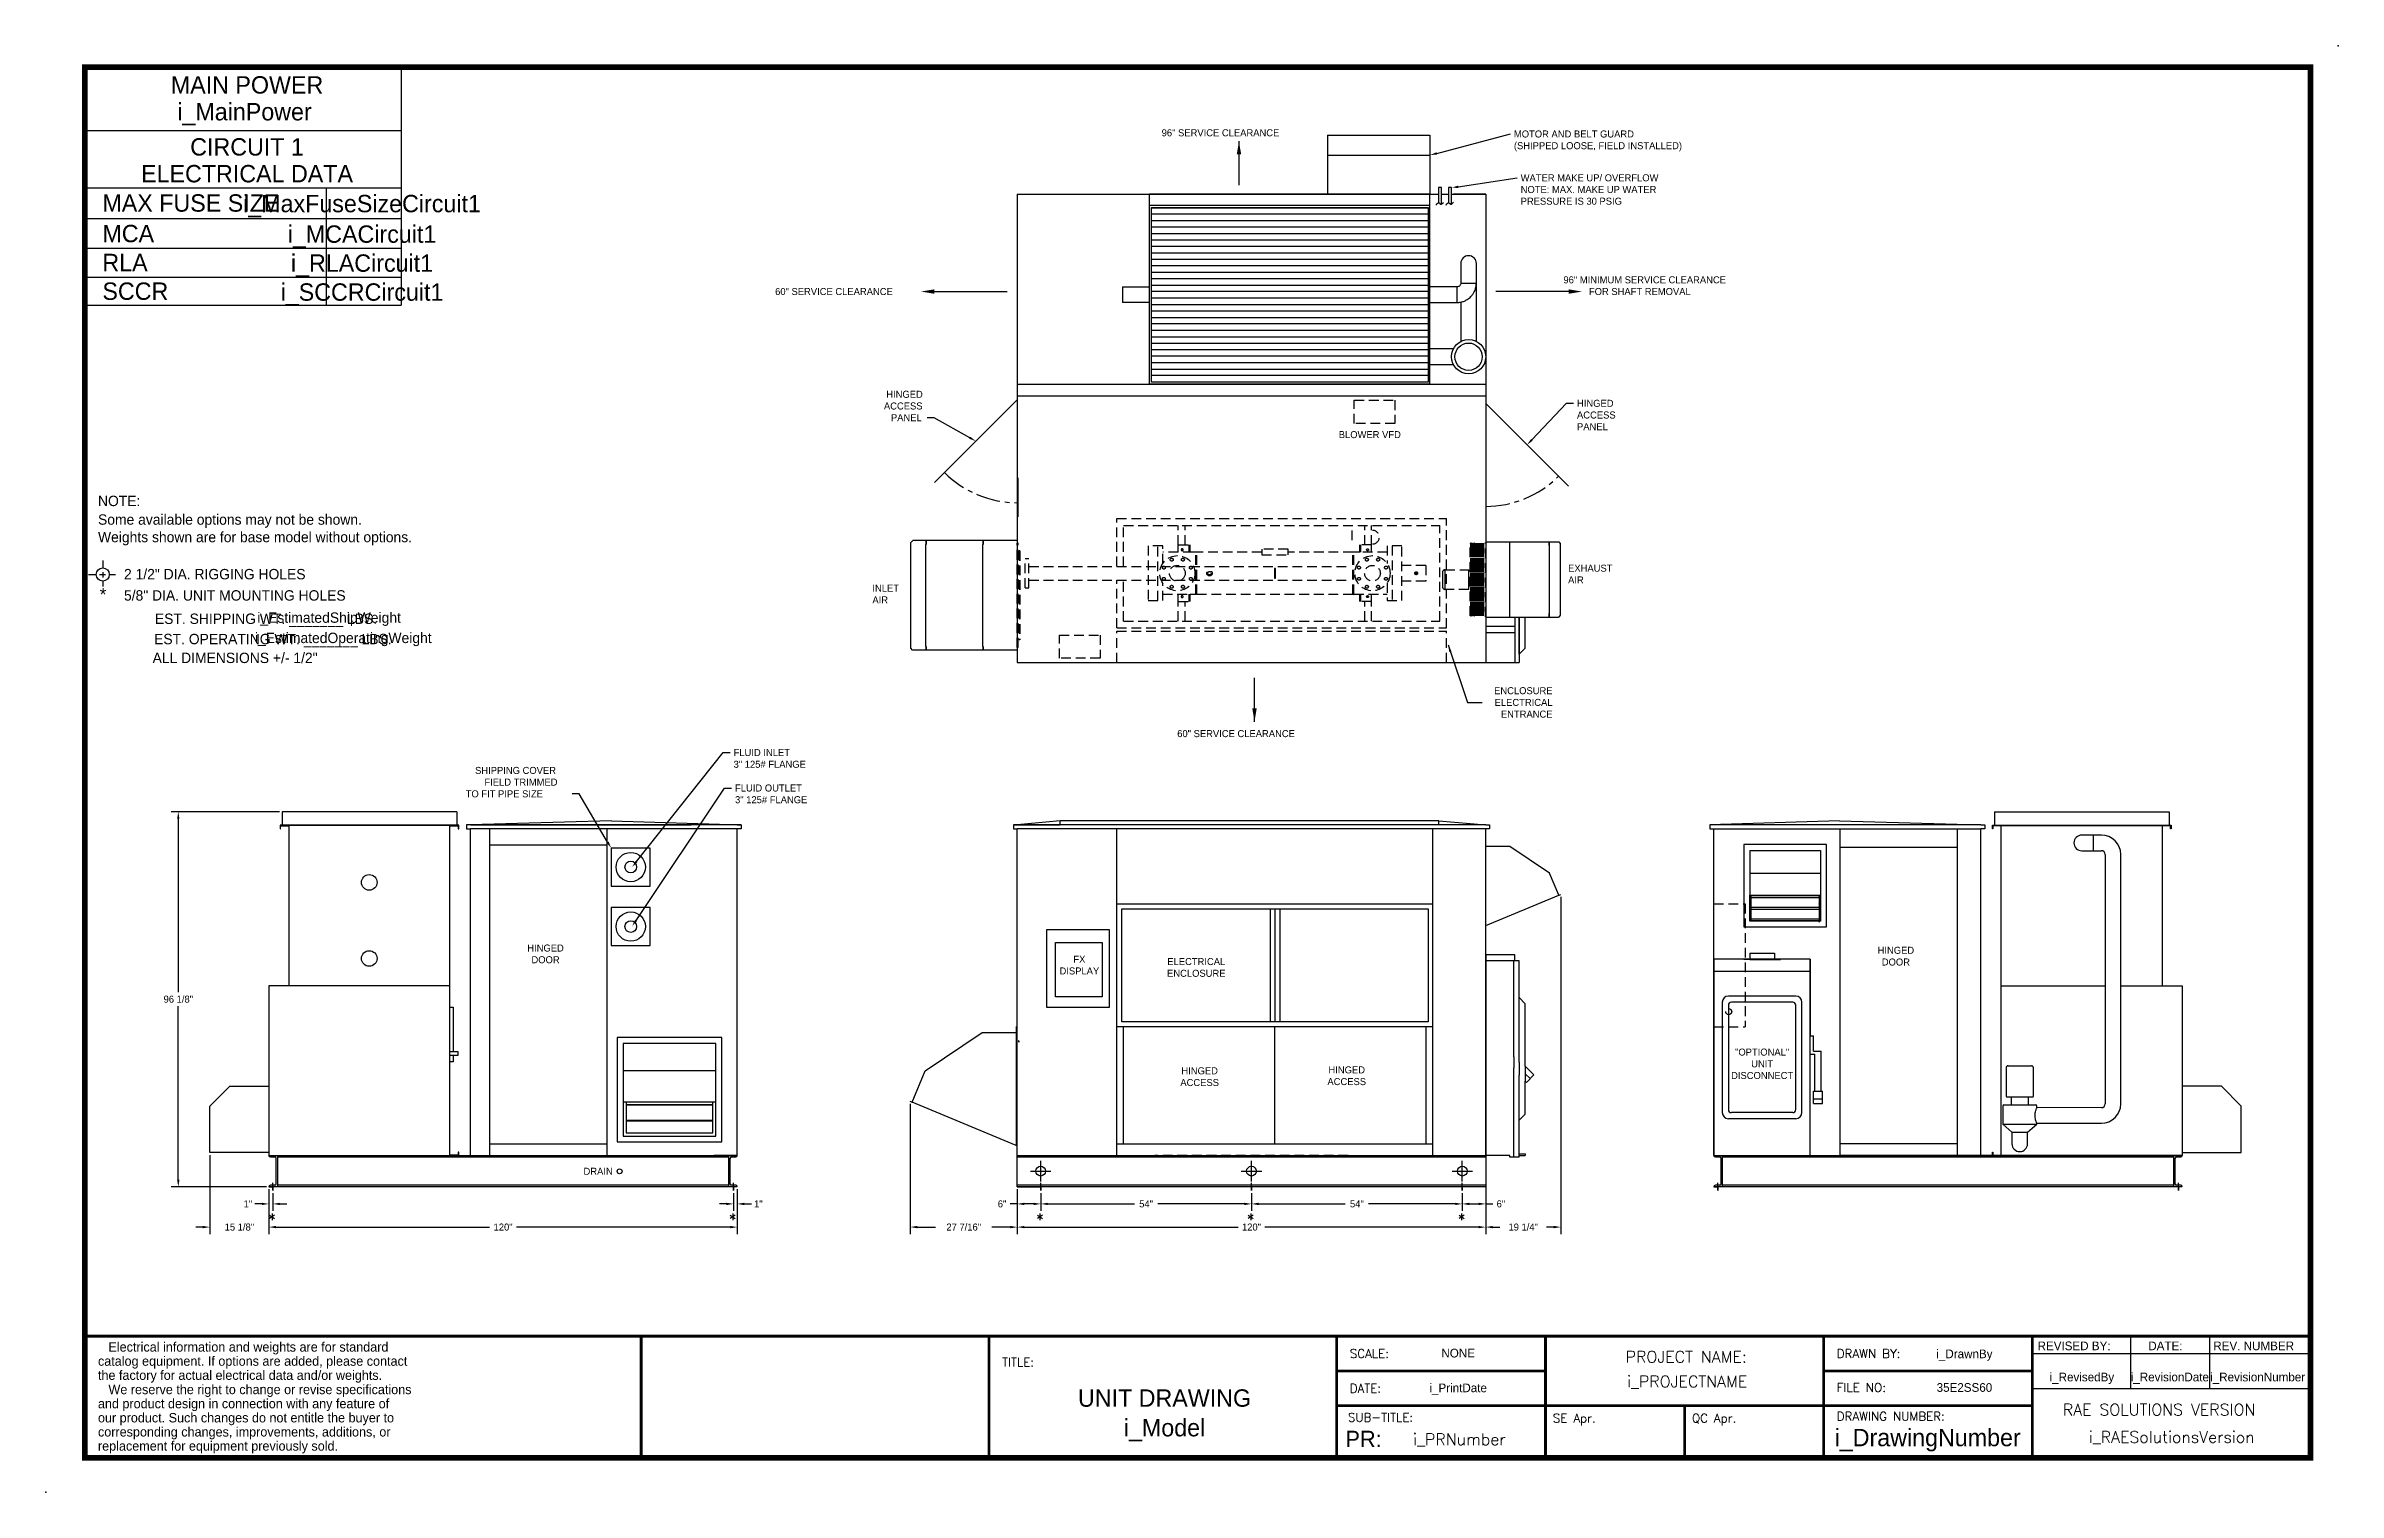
# Model space of a CAD drawing. Header units: inches. Extents: x -247 to 341, y -90 to 280.
import ezdxf
from ezdxf.enums import TextEntityAlignment as Align

# ---------------------------------------------------------------- set-up
doc = ezdxf.new("R2010")
doc.units = ezdxf.units.IN
doc.header["$MEASUREMENT"] = 0
doc.linetypes.add('CENTER', pattern=[2, 1.25, -0.25, 0.25, -0.25])
doc.linetypes.add('HIDDEN', pattern=[0.375, 0.25, -0.125])
doc.layers.get('0').update_dxf_attribs({"color": 10})
doc.layers.get('Defpoints').update_dxf_attribs({"color": 10})
doc.layers.add('C1E', color=1, linetype='Continuous')
doc.styles.add('ROMANS', font='romans.shx', dxfattribs={"height": 0.125})
doc.styles.add('SIMPLEX', font='SIMPLEX')
doc.dimstyles.new('STANDARD$0', dxfattribs={"dimtxt": 1, "dimasz": 1, "dimexe": 0.5, "dimexo": 0.5, "dimgap": 1, "dimtad": 0, "dimtih": 1, "dimtoh": 1, "dimdec": 6, "dimzin": 0, "dimdsep": 46, "dimlunit": 5, "dimtxsty": 'Standard', "dimcen": -0.0625, "dimadec": 0, "dimazin": 0, "dimtfac": 1, "dimtdec": 4, "dimtofl": 0, "dimtmove": 0, "dimatfit": 3, "dimfxl": 1, "dimtolj": 1, "dimtzin": 0, "dimarcsym": 0})

msp = doc.modelspace()

# ---------------------------------------------------------------- texts
at = {"color": 1}
for s, p in [('96" SERVICE CLEARANCE', (39.16467, 257.21721)), ('MOTOR AND BELT GUARD', (129.4075, 256.91297)), ('(SHIPPED LOOSE, FIELD INSTALLED)', (129.4075, 253.91297)), ('WATER MAKE UP/ OVERFLOW', (131.13569, 245.68265)), ('NOTE: MAX. MAKE UP WATER', (131.13569, 242.68265)), ('PRESSURE IS 30 PSIG', (131.13569, 239.68265)), ('60" SERVICE CLEARANCE', (-59.86241, 216.53235)), ('96" MINIMUM SERVICE CLEARANCE', (142.09487, 219.53235)), ('FOR SHAFT REMOVAL', (148.62613, 216.53235)), ('ACCESS', (-31.99096, 187.20083)), ('HINGED', (-31.39096, 190.20083)), ('HINGED', (145.57454, 187.88918)), ('PANEL', (-30.19096, 184.20083)), ('ACCESS', (145.57454, 184.88918)), ('PANEL', (145.57454, 181.88918)), ('BLOWER VFD', (84.53464, 179.86579)), ('FLUID INLET', (-70.50326, 98.37685)), ('60" SERVICE CLEARANCE', (43.15184, 103.23071)), ('SHIPPING COVER', (-136.73449, 93.80203)), ('3" 125# FLANGE', (-70.50326, 95.37685)), ('TO FIT PIPE SIZE', (-139.13449, 87.80203)), ('FIELD TRIMMED', (-134.33449, 90.80203)), ('3" 125# FLANGE', (-70.12737, 86.29406)), ('FLUID OUTLET', (-70.12737, 89.29406))]:
    msp.add_text(s, height=1.8, dxfattribs=at).set_placement(p)
at = {"lineweight": 30}
for s, height, p in [('NOTE:', 2.659392, (-233.33503, 162.4424)), ('Some available options may not be shown.', 2.659392, (-233.33503, 157.66917)), ('Weights shown are for base model without options.', 2.659392, (-233.33503, 153.18523)), ('5/8" DIA. UNIT MOUNTING HOLES', 2.659392, (-226.6773, 138.22176)), ('2 1/2" DIA. RIGGING HOLES', 2.659392, (-226.6773, 143.67656)), ('   Electrical information and weights are for standard', 2.4123825, (-233.34879, -54.25957)), ('REVISED BY:', 2.2275, (263.56609, -53.89218)), ('DATE:', 2.2275, (291.93175, -53.89218)), ('REV. NUMBER', 2.2275, (308.58931, -53.89218)), ('catalog equipment. If options are added, please contact', 2.4123825, (-233.34879, -57.87814)), ('the factory for actual electrical data and/or weights.', 2.4123825, (-233.34879, -61.49672)), ('   We reserve the right to change or revise specifications', 2.4123825, (-233.34879, -65.16092)), ('our product. Such changes do not entitle the buyer to', 2.4123825, (-233.34879, -72.39807)), ('and product design in connection with any feature of', 2.4123825, (-233.34879, -68.7795)), ('corresponding changes, improvements, additions, or ', 2.4123825, (-233.34879, -76.01664)), ('replacement for equipment previously sold.', 2.4123825, (-233.34879, -79.63522))]:
    msp.add_text(s, height=height, dxfattribs=at).set_placement(p)
for s, height, p in [('*', 3.27288, (-232.04374, 138.1757)), ('i_EstimatedShipWeight', 2.6624441, (-174.13083, 132.53614)), ('EST. OPERATING WT. _______ LBS.', 2.659392, (-188.52888, 127.04368)), ('EST. SHIPPING WT. _______ LBS.', 2.659392, (-190.29475, 132.24562)), ('i_EstimatedOperatingWeight', 2.659392, (-170.49196, 127.33419)), ('ALL DIMENSIONS +/- 1/2"', 2.659392, (-198.21238, 122.21734)), ('NONE', 2.2275, (115.13136, -55.75226)), ('i_DrawnBy', 2.2275, (244.82725, -55.94333)), ('UNIT DRAWING', 4.455, (39.90003, -68.38264)), ('i_PrintDate', 2.2275, (115.13136, -64.66226)), ('35E2SS60', 2.2275, (244.82725, -64.56154)), ('i_RevisedBy', 2.2275, (274.91799, -61.87932)), ('i_RevisionDate', 2.2275, (297.45573, -61.87932)), ('i_RevisionNumber', 2.2275, (319.95016, -61.87932)), ('i_Model', 4.455, (39.90003, -75.97553)), ('i_DrawingNumber', 4.455, (235.41762, -78.50542))]:
    msp.add_text(s, height=height, dxfattribs=at).set_placement(p, align=Align.CENTER)
at = {"color": 1, "style": 'ROMANS'}
for p in [(-189.76428, -21.85898), (-71.76428, -21.85898), (6.96724, -21.85898), (60.96724, -21.85898), (114.96724, -21.85898)]:
    msp.add_text('*', height=2.99066, dxfattribs=at).set_placement(p)
at = {"lineweight": 30, "style": 'SIMPLEX'}
for s, height, p in [('TITLE:', 2.2275, (-1.72973, -58.09744)), ('SCALE:', 2.2275, (87.37027, -55.86994)), ('DRAWN BY:', 2.2275, (212.11027, -55.86994)), ('DATE:', 2.2275, (87.37027, -64.77994)), ('FILE NO:', 2.2275, (212.11027, -64.56459)), ('SUB-TITLE:', 2.2275, (86.88759, -72.22006)), ('SE Apr.', 2.2275, (139.383, -72.42707)), ('QC Apr.', 2.2275, (175.023, -72.42707)), ('DRAWING NUMBER:', 2.2275, (212.11027, -71.94959)), ('RAE SOLUTIONS VERSION', 2.95812, (270.03841, -70.60266))]:
    msp.add_text(s, height=height, dxfattribs=at).set_placement(p)
for s, p in [('PROJECT NAME:', (173.57645, -57.05774)), ('i_PROJECTNAME', (173.80137, -63.38935)), ('i_PRNumber', (115.4438, -78.20433)), ('i_RAESolutionsVersion', (297.94255, -77.63144))]:
    msp.add_text(s, height=2.95812, dxfattribs=at).set_placement(p, align=Align.CENTER)
at = {"lineweight": 30}
msp.add_text('PR:', height=4.176563, dxfattribs=at).set_placement((95.54742, -78.71903), align=Align.RIGHT)
at = {"color": 1, "ltscale": 5, "char_height": 1.8}
for s, insert, attachment_point in [('EXHAUST\\PAIR', (143.29265, 147.42317), 1), ('INLET\\PAIR', (-34.9379, 142.30573), 1), ('ENCLOSURE\\PELECTRICAL\\PENTRANCE', (139.3113, 108.20664), 9), ('HINGED\\PDOOR', (-118.67436, 47.66598), 5), ('FX\\PDISPLAY', (18.0845, 44.79346), 5), ('HINGED\\PDOOR', (227.2704, 47.08514), 5), ('ELECTRICAL\\PENCLOSURE', (48.0338, 44.19653), 5), ('\\A1;96 1/8"', (-212.76355, 36.06539), 5), ('HINGED\\PACCESS', (48.9004, 16.19453), 5), ('HINGED\\PACCESS', (86.57957, 16.43437), 5), ('"OPTIONAL"\\PUNIT\\PDISCONNECT', (193.00518, 23.41321), 2), ('DRAIN', (-101.46283, -8.93619), 9), ('\\A1;1"', (-194.9541, -16.40071), 5), ('\\A1;1"', (-64.1541, -16.40071), 5), ('\\A1;6"', (-1.72258, -16.40071), 5), ('\\A1;54"', (35.17742, -16.40071), 5), ('\\A1;54"', (89.17742, -16.40071), 5), ('\\A1;6"', (126.07742, -16.40071), 5), ('\\A1;15 1/8"', (-197.1166, -22.34017), 5), ('\\A1;120"', (-129.5541, -22.34017), 5), ('\\A1;120"', (62.17742, -22.34017), 5)]:
    msp.add_mtext(s, dxfattribs=dict(at, insert=insert, attachment_point=attachment_point))
at = {"layer": 'C1E', "lineweight": 30}
for s, p in [('MAIN POWER', (-195.15147, 268.16099)), ('i_MainPower', (-195.80194, 261.2941)), ('CIRCUIT 1', (-195.15147, 252.28048)), ('ELECTRICAL DATA', (-195.15147, 245.41359)), ('i_MaxFuseSizeCircuit1', (-165.69663, 237.74648)), ('i_MCACircuit1', (-165.69663, 229.92198)), ('i_RLACircuit1', (-165.69663, 222.49698)), ('i_SCCRCircuit1', (-165.69663, 215.07198))]:
    msp.add_text(s, height=4.455, dxfattribs=at).set_placement(p, align=Align.CENTER)
for s, p in [('MAX FUSE SIZE', (-232.209, 237.89672)), ('MCA', (-232.209, 230.07221)), ('RLA', (-232.209, 222.64721)), ('SCCR', (-232.209, 215.29953))]:
    msp.add_text(s, height=4.455, dxfattribs=at).set_placement(p)

# ---------------------------------------------------------------- blocks, each defined once
blk = doc.blocks.new('*D17')
at = {"color": 0, "lineweight": -2, "ltscale": 5}
for p, q in [((-25.26, 9.23), (-25.26, -24.14)), ((2.18, -12.62), (2.18, -24.14)), ((-23.46, -22.34), (-18.74, -22.34)), ((0.38, -22.34), (-4.34, -22.34))]:
    blk.add_line(p, q, dxfattribs=at)
at = {"color": 0, "ltscale": 5}
for points in [[(-23.46, -22.04), (-23.46, -22.64), (-25.26, -22.34)], [(0.38, -22.04), (0.38, -22.64), (2.18, -22.34)]]:
    blk.add_solid(points, dxfattribs=at)
at = {"layer": 'Defpoints', "color": 0, "ltscale": 5}
for p in [(-25.26, 9.86), (2.18, -12), (2.18, -22.34)]:
    blk.add_point(p, dxfattribs=at)
at = {"color": 0, "ltscale": 5, "insert": (-11.54, -22.34), "char_height": 1.8, "attachment_point": 5}
blk.add_mtext('\\A1;27 7/16"', dxfattribs=at)
blk = doc.blocks.new('*D18')
at = {"color": 0, "lineweight": -2, "ltscale": 5}
for p, q in [((141.41, 62.31), (141.41, -24.14)), ((122.18, -5), (122.18, -24.14)), ((123.98, -22.34), (125.79, -22.34)), ((139.61, -22.34), (137.79, -22.34))]:
    blk.add_line(p, q, dxfattribs=at)
at = {"color": 0, "ltscale": 5}
for points in [[(123.98, -22.04), (123.98, -22.64), (122.18, -22.34)], [(139.61, -22.04), (139.61, -22.64), (141.41, -22.34)]]:
    blk.add_solid(points, dxfattribs=at)
at = {"layer": 'Defpoints', "color": 0, "ltscale": 5}
for p in [(141.41, 62.94), (122.18, -4.37), (122.18, -22.34)]:
    blk.add_point(p, dxfattribs=at)
at = {"color": 0, "ltscale": 5, "insert": (131.79, -22.34), "char_height": 1.8, "attachment_point": 5}
blk.add_mtext('\\A1;19 1/4"', dxfattribs=at)

# ---------------------------------------------------------------- dimensions: what is measured, and where the dimension line sits
at = {"color": 1, "ltscale": 5}
for base, p1, p2, picture, middle in [((122.17742, -22.34017), (141.41042, 62.93521), (122.17742, -4.37211), '*D18', (131.79392, -22.34017)), ((2.17742, -22.34017), (-25.26452, 9.85606), (2.17742, -11.99711), '*D17', (-11.54355, -22.34017))]:
    dim = msp.add_linear_dim(base=base, p1=p1, p2=p2, dimstyle='STANDARD$0', override={"dimscale": 10, "dimtxt": 0.18, "dimasz": 0.18, "dimexe": 0.18, "dimexo": 0.0625, "dimgap": 0.09, "dimdec": 4, "dimpost": '"', "dimcen": -0.2, "dimfrac": 2}, dxfattribs=at)
    dim.commit()
    dim.dimension.update_dxf_attribs({"geometry": picture, "text_midpoint": middle})

# ---------------------------------------------------------------- linework, layer by layer
at = {"color": 1, "ltscale": 5}
for p, q in [((58.96801, 255.95469), (58.96801, 244.67225)), ((2.17742, 242.35367), (110.12477, 242.35367)), ((2.17742, 242.35367), (2.17742, 122.35367)), ((2.17742, 242.35367), (17.17742, 242.35367)), ((110.85634, 244.13228), (110.12477, 244.13228)), ((110.12477, 244.13228), (110.12477, 240.20069)), ((110.85634, 239.83428), (110.85634, 244.13228)), ((110.85634, 242.35367), (112.64912, 242.35367)), ((113.38069, 244.13228), (112.64912, 244.13228)), ((112.64912, 244.13228), (112.64912, 240.20069)), ((113.38069, 239.83428), (113.38069, 244.13228)), ((113.38069, 242.35367), (122.17742, 242.35367)), ((122.17742, 242.35367), (113.92742, 242.35367)), ((122.17742, 242.35367), (122.17742, 122.35367)), ((-20.69906, 217.43235), (-0.42537, 217.43235)), ((145.0539, 217.43235), (124.78021, 217.43235)), ((122.17742, 194.72867), (122.17742, 188.72867)), ((2.17742, 189.6862), (-19.03578, 168.473)), ((2.17742, 193.72867), (122.17742, 193.72867)), ((2.17742, 190.72867), (122.17742, 190.72867)), ((122.17742, 188.72867), (143.39063, 167.51547)), ((2.36492, 159.70862), (2.36492, 169.70862)), ((-25.07702, 153.12119), (-24.67375, 153.55769)), ((-25.07702, 125.99419), (-25.07702, 153.12119)), ((-24.67375, 153.55769), (-24.61692, 153.55769)), ((2.11392, 153.62019), (-24.55827, 153.62019)), ((-21.19984, 153.55669), (-21.19984, 152.62019)), ((-21.19947, 153.55669), (-21.19984, 153.55669)), ((-21.19947, 152.62019), (-21.19947, 153.55669)), ((-6.60153, 153.55669), (-6.60153, 152.62019)), ((-6.60098, 153.55669), (-6.60098, 153.55769)), ((-6.60098, 152.62019), (-6.60098, 153.55669)), ((122.18467, 153.265), (140.77291, 153.265)), ((128.24584, 153.264), (138.42987, 153.264)), ((138.42987, 152.3275), (138.42987, 153.264)), ((138.42987, 153.264), (138.43024, 153.264)), ((138.43024, 153.264), (140.77384, 153.264)), ((138.43024, 153.264), (138.43024, 152.3275)), ((140.77384, 153.264), (140.83158, 153.264)), ((140.83157, 153.265), (140.8884, 153.265)), ((140.8884, 153.265), (141.29167, 152.8285)), ((141.29167, 152.8285), (141.29167, 134.4515)), ((-21.24871, 126.49519), (-21.24871, 152.62019)), ((-21.24835, 126.49519), (-21.24835, 152.62019)), ((-21.19984, 152.62019), (-21.19947, 152.62019)), ((-6.61988, 126.49519), (-6.61988, 152.62019)), ((-6.61933, 126.49519), (-6.61933, 152.62019)), ((138.43024, 152.3275), (138.42987, 152.3275)), ((138.47874, 152.3275), (138.47874, 134.9525)), ((138.47911, 152.3275), (138.47911, 134.9525)), ((122.18467, 134.015), (140.77291, 134.015)), ((128.24584, 134.016), (138.42987, 134.016)), ((138.42987, 134.9525), (138.42987, 134.016)), ((138.43024, 134.9525), (138.42987, 134.9525)), ((138.42987, 134.016), (138.43024, 134.016)), ((138.43024, 134.016), (138.43024, 134.9525)), ((138.43024, 134.016), (140.77384, 134.016)), ((140.77384, 134.016), (140.83158, 134.016)), ((140.8884, 134.015), (140.83157, 134.015)), ((141.29167, 134.4515), (140.8884, 134.015)), ((-24.67375, 125.55769), (-25.07702, 125.99419)), ((-24.61692, 125.55769), (-24.67375, 125.55769)), ((-24.55919, 125.55869), (-24.61693, 125.55869)), ((-24.55827, 125.49519), (-24.55827, 125.55769)), ((2.11392, 125.49519), (-24.55827, 125.49519)), ((-21.19984, 125.55869), (-21.19984, 126.49519)), ((-21.19984, 126.49519), (-21.19947, 126.49519)), ((-21.19947, 125.55869), (-21.19984, 125.55869)), ((-21.19947, 126.49519), (-21.19947, 125.55869)), ((-6.60153, 125.55869), (-6.60153, 126.49519)), ((-6.60098, 126.49519), (-6.60098, 125.55869)), ((-6.60098, 125.55869), (-6.60098, 125.55769)), ((2.17742, 122.35367), (122.17742, 122.35367)), ((62.95517, 107.18786), (62.95517, 118.47029)), ((-186.8041, 84.12789), (-214.56355, 84.12789)), ((-212.76355, 82.32789), (-212.76355, 37.86539)), ((-137.9291, 80.74789), (-138.9291, 80.74789)), ((-138.9291, 80.74789), (-138.9291, 79.74789)), ((-138.9291, 79.74789), (-137.9291, 79.74789)), ((-101.7416, 81.74789), (-137.9291, 80.74789)), ((-137.9291, 80.74789), (-81.39976, 80.74789)), ((-68.5541, 80.74789), (-137.9291, 80.74789)), ((-137.9291, -3.99711), (-137.9291, 79.74789)), ((-137.9291, -3.99711), (-137.9291, 79.74789)), ((-68.5541, 79.74789), (-137.9291, 79.74789)), ((-132.9291, -3.99711), (-132.9291, 79.74789)), ((-102.9291, -3.99711), (-102.9291, 79.74789)), ((-101.7416, 81.74789), (-68.5541, 80.74789)), ((-69.5541, 80.74789), (-68.5541, 80.74789)), ((-69.5541, -3.99711), (-69.5541, 79.74789)), ((-68.5541, 80.74789), (-68.5541, 79.74789)), ((2.17742, 80.74789), (1.17742, 80.74789)), ((1.17742, 80.74789), (1.17742, 79.74789)), ((1.17742, 80.74789), (13.17742, 80.74789)), ((1.17742, 79.74789), (2.17742, 79.74789)), ((13.17742, 81.74789), (2.17742, 80.74789)), ((122.17742, 80.74789), (2.17742, 80.74789)), ((2.17742, -3.99711), (2.17742, 79.74789)), ((123.17742, 79.74789), (2.17742, 79.74789)), ((13.17742, 80.74789), (13.17742, 81.74789)), ((110.17742, 81.74789), (13.17742, 81.74789)), ((27.67742, -3.99711), (27.67742, 79.74789)), ((108.67742, -3.99711), (108.67742, 79.74789)), ((110.17742, 80.74789), (110.17742, 81.74789)), ((110.17742, 81.74789), (122.17742, 80.74789)), ((122.17742, 80.74789), (110.17742, 80.74789)), ((122.17742, 80.74789), (123.17742, 80.74789)), ((122.17742, -3.99711), (122.17742, 79.74789)), ((123.17742, 80.74789), (123.17742, 79.74789)), ((212.82816, 81.74789), (179.64066, 80.74789)), ((249.01566, 80.74789), (179.64066, 80.74789)), ((180.64066, 80.74789), (179.64066, 80.74789)), ((179.64066, 80.74789), (179.64066, 79.74789)), ((179.64066, 79.74789), (180.64066, 79.74789)), ((179.64066, 79.74789), (249.01566, 79.74789)), ((180.64066, -3.99711), (180.64066, 79.74789)), ((212.82816, 81.74789), (249.01566, 80.74789)), ((213.01566, -3.99711), (213.01566, 79.74789)), ((243.01566, -3.99711), (243.01566, 79.74789)), ((249.01566, 80.74789), (250.01566, 80.74789)), ((249.01566, -3.99711), (249.01566, 79.74789)), ((250.01566, 79.74789), (249.01566, 79.74789)), ((250.01566, 80.74789), (250.01566, 79.74789)), ((-132.9291, 75.65266), (-102.9291, 75.65266)), ((-91.8542, 74.78809), (-101.87046, 74.78809)), ((-101.87046, 74.78809), (-101.87046, 65.06896)), ((-91.8542, 65.06896), (-91.8542, 74.78809)), ((128.36404, 75.18103), (122.30342, 75.18103)), ((138.54807, 68.37628), (128.36404, 75.18103)), ((135.59291, 74.05771), (135.65541, 74.05771)), ((213.01566, 75.07183), (243.01566, 75.07183)), ((-101.87046, 65.06896), (-91.8542, 65.06896)), ((140.89166, 62.71833), (138.54807, 68.37628)), ((-91.8542, 59.52566), (-101.87046, 59.52566)), ((-101.87046, 59.52566), (-101.87046, 49.80652)), ((-91.8542, 49.80652), (-91.8542, 59.52566)), ((27.67742, 60.4935), (108.67742, 60.4935)), ((28.92742, 30.2435), (28.92742, 59.2435)), ((28.92742, 59.2435), (107.42742, 59.2435)), ((66.92742, 59.2435), (66.92742, 30.2435)), ((68.17742, 59.2435), (68.17742, 30.2435)), ((69.42742, 59.2435), (69.42742, 30.2435)), ((107.42742, 59.2435), (107.42742, 30.2435)), ((122.23992, 54.99253), (140.89166, 62.71833)), ((141.00715, 62.76817), (141.41042, 62.93521)), ((-101.87046, 49.80652), (-91.8542, 49.80652)), ((-212.76355, -10.19711), (-212.76355, 34.26539)), ((107.42742, 30.2435), (28.92742, 30.2435)), ((-21.38642, 17.74936), (-6.78848, 27.50339)), ((-6.78848, 27.50339), (1.92642, 27.50339)), ((1.92642, 27.50339), (1.92742, 27.50339)), ((1.98992, 27.50339), (1.92742, 27.50339)), ((1.98992, 27.63039), (1.98992, 29.06689)), ((1.98992, -1.43511), (1.98992, 27.50339)), ((108.67742, 28.9935), (27.67742, 28.9935)), ((29.42742, -0.99711), (29.42742, 28.9935)), ((106.92742, -0.99711), (106.92742, 28.9935)), ((-24.74577, 9.63918), (-21.38642, 17.74936)), ((-24.86125, 9.68901), (-25.26452, 9.85606)), ((-24.80443, 9.66348), (-24.74577, 9.63918)), ((1.92642, -1.4088), (-24.74577, 9.63918)), ((-204.6791, -3.87211), (-204.6791, -24.14017)), ((-189.5541, -3.99711), (-69.5541, -3.99711)), ((-189.5541, -3.99711), (-189.5541, -3.99711)), ((-189.1791, -4.37211), (-188.0541, -4.37211)), ((-187.6791, -11.24711), (-187.6791, -4.74711)), ((-187.3041, -11.99711), (-187.3041, -3.99711)), ((-187.3041, -4.37211), (-71.8041, -4.37211)), ((-140.9291, -3.99711), (-137.9291, -3.99711)), ((-137.9291, -3.99711), (-131.9291, -3.99711)), ((-132.9291, -0.99711), (-102.9291, -0.99711)), ((-69.5541, -3.99711), (-75.5541, -3.99711)), ((-71.8041, -3.99711), (-71.8041, -11.99711)), ((-71.4291, -4.74711), (-71.4291, -11.24711)), ((-71.0541, -4.37211), (-69.9291, -4.37211)), ((-69.5541, -3.99711), (-69.5541, -3.99711)), ((1.98992, -1.43511), (1.92742, -1.43511)), ((2.17742, -3.99711), (122.17742, -3.99711)), ((2.17742, -11.99711), (2.17742, -3.99711)), ((2.17742, -4.37211), (122.17742, -4.37211)), ((27.67742, -0.99711), (108.67742, -0.99711)), ((122.17742, -3.99711), (122.17742, -11.99711)), ((180.64066, -3.99711), (180.64066, -3.99711)), ((180.64066, -3.99711), (300.64066, -3.99711)), ((181.01566, -4.37211), (182.14066, -4.37211)), ((182.51566, -11.24711), (182.51566, -4.74711)), ((182.89066, -11.99711), (182.89066, -3.99711)), ((182.89066, -4.37211), (298.39066, -4.37211)), ((243.01566, -0.99711), (213.01566, -0.99711)), ((243.01566, -3.99711), (213.01566, -3.99711)), ((249.01566, -3.99711), (243.01566, -3.99711)), ((252.01566, -3.99711), (249.01566, -3.99711)), ((252.01566, -3.99711), (249.01566, -3.99711)), ((298.39066, -3.99711), (298.39066, -11.99711)), ((298.76566, -4.74711), (298.76566, -11.24711)), ((299.14066, -4.37211), (300.26566, -4.37211)), ((300.64066, -3.99711), (300.64066, -3.99711)), ((-188.0541, -11.62211), (-189.1791, -11.62211)), ((-188.5541, -12.99711), (-188.5541, -10.99711)), ((-71.8041, -11.62211), (-187.3041, -11.62211)), ((-69.9291, -11.62211), (-71.0541, -11.62211)), ((-70.5541, -12.99711), (-70.5541, -10.99711)), ((122.17742, -11.62211), (2.17742, -11.62211)), ((8.17742, -12.99711), (8.17742, -10.99711)), ((62.17742, -12.99711), (62.17742, -10.99711)), ((116.17742, -12.99711), (116.17742, -10.99711)), ((182.14066, -11.62211), (181.01566, -11.62211)), ((181.64066, -12.99711), (181.64066, -10.99711)), ((298.39066, -11.62211), (182.89066, -11.62211)), ((300.26566, -11.62211), (299.14066, -11.62211)), ((299.64066, -12.99711), (299.64066, -10.99711)), ((-190.1791, -11.99711), (-214.56355, -11.99711)), ((-191.3541, -16.40071), (-193.1541, -16.40071)), ((-69.5541, -11.99711), (-189.5541, -11.99711)), ((-189.5541, -11.99711), (-189.5541, -11.99711)), ((-189.5541, -11.99711), (-188.5541, -11.99711)), ((-189.5541, -12.62211), (-189.5541, -18.20071)), ((-189.5541, -13.24711), (-189.5541, -24.14017)), ((-189.5541, -13.24711), (-189.5541, -24.14017)), ((-188.5541, -11.99711), (-188.5541, -12.99711)), ((-188.5541, -13.62211), (-188.5541, -18.20071)), ((-186.7541, -16.40071), (-184.9541, -16.40071)), ((-72.3541, -16.40071), (-74.1541, -16.40071)), ((-69.5541, -11.99711), (-70.5541, -11.99711)), ((-70.5541, -11.99711), (-70.5541, -12.99711)), ((-70.5541, -13.62211), (-70.5541, -18.20071)), ((-69.5541, -11.99711), (-69.5541, -11.99711)), ((-69.5541, -12.62211), (-69.5541, -24.14017)), ((-69.5541, -12.62211), (-69.5541, -18.20071)), ((-67.7541, -16.40071), (-65.9541, -16.40071)), ((2.17742, -16.40071), (0.37742, -16.40071)), ((122.17742, -11.99711), (2.17742, -11.99711)), ((2.17742, -11.99711), (8.17742, -11.99711)), ((2.17742, -12.62211), (2.17742, -18.20071)), ((2.17742, -13.24711), (2.17742, -24.14017)), ((6.37742, -16.40071), (3.97742, -16.40071)), ((8.17742, -11.99711), (8.17742, -12.99711)), ((8.17742, -13.62211), (8.17742, -18.20071)), ((8.17742, -14.24711), (8.17742, -18.20071)), ((9.97742, -16.40071), (32.17742, -16.40071)), ((60.37742, -16.40071), (38.17742, -16.40071)), ((62.17742, -11.99711), (62.17742, -12.99711)), ((62.17742, -13.62211), (62.17742, -18.20071)), ((62.17742, -14.24711), (62.17742, -18.20071)), ((63.97742, -16.40071), (86.17742, -16.40071)), ((114.37742, -16.40071), (92.17742, -16.40071)), ((122.17742, -11.99711), (116.17742, -11.99711)), ((116.17742, -11.99711), (116.17742, -12.99711)), ((116.17742, -13.62211), (116.17742, -18.20071)), ((116.17742, -14.24711), (116.17742, -18.20071)), ((117.97742, -16.40071), (120.37742, -16.40071)), ((122.17742, -12.62211), (122.17742, -18.20071)), ((122.17742, -13.24711), (122.17742, -24.14017)), ((122.17742, -16.40071), (123.97742, -16.40071)), ((300.64066, -11.99711), (180.64066, -11.99711)), ((180.64066, -11.99711), (180.64066, -11.99711)), ((180.64066, -11.99711), (181.64066, -11.99711)), ((181.64066, -11.99711), (181.64066, -12.99711)), ((300.64066, -11.99711), (299.64066, -11.99711)), ((299.64066, -11.99711), (299.64066, -12.99711)), ((300.64066, -11.99711), (300.64066, -11.99711)), ((-206.4791, -22.34017), (-208.2791, -22.34017)), ((-187.7541, -22.34017), (-185.9541, -22.34017)), ((-187.7541, -22.34017), (-133.0041, -22.34017)), ((-71.3541, -22.34017), (-126.1041, -22.34017)), ((3.97742, -22.34017), (58.72742, -22.34017)), ((120.37742, -22.34017), (65.62742, -22.34017))]:
    msp.add_line(p, q, dxfattribs=at)
at = {"color": 1, "linetype": 'Continuous'}
for p, q in [((81.66142, 257.47867), (81.66142, 252.38767)), ((81.66142, 257.47867), (107.91142, 257.47867)), ((107.91142, 257.47867), (107.91142, 252.38767)), ((81.66142, 252.38767), (107.91142, 252.38767)), ((81.66142, 252.38767), (81.66142, 242.35367)), ((107.91142, 252.38767), (107.91142, 242.35367)), ((107.91142, 242.35367), (36.03642, 242.35367)), ((36.03642, 239.47867), (36.03642, 242.35367)), ((107.91142, 239.47867), (107.91142, 242.35367)), ((36.03642, 237.22867), (36.03642, 239.47867)), ((107.91142, 239.47867), (36.03642, 239.47867)), ((36.03642, 195.97867), (36.03642, 237.22867)), ((36.05242, 237.22867), (36.03642, 237.22867)), ((36.05242, 195.97867), (36.05242, 237.22867)), ((36.53642, 194.22867), (36.53642, 238.97867)), ((36.53642, 238.97867), (107.41142, 238.97867)), ((36.53677, 238.90853), (107.38121, 238.90853)), ((36.53677, 237.30853), (107.38121, 237.30853)), ((36.53677, 235.61964), (107.38121, 235.61964)), ((107.41142, 238.97867), (107.41142, 194.22867)), ((107.89542, 237.22867), (107.91142, 237.22867)), ((107.89542, 195.97867), (107.89542, 237.22867)), ((107.91142, 237.22867), (107.91142, 239.47867)), ((107.91142, 195.97867), (107.91142, 237.22867)), ((36.53677, 234.01964), (107.38121, 234.01964)), ((36.53677, 232.33075), (107.38121, 232.33075)), ((36.53677, 230.64186), (107.38121, 230.64186)), ((36.53677, 229.04186), (107.38121, 229.04186)), ((36.53677, 227.35298), (107.38121, 227.35298)), ((36.53677, 225.75298), (107.38121, 225.75298)), ((36.53677, 224.06409), (107.38121, 224.06409)), ((115.78642, 224.61959), (115.78642, 221.61959)), ((119.78642, 221.61959), (119.78642, 224.61959)), ((29.14542, 218.60367), (29.14542, 214.60359)), ((29.14542, 218.60367), (36.03642, 218.60367)), ((36.53677, 222.3752), (107.38121, 222.3752)), ((36.53677, 220.7752), (107.38121, 220.7752)), ((36.53677, 219.08631), (107.38121, 219.08631)), ((36.53677, 217.48631), (107.38121, 217.48631)), ((114.80242, 218.60367), (107.91142, 218.60367)), ((114.80242, 218.60367), (114.80242, 214.60359)), ((115.78642, 221.61959), (115.78642, 219.61959)), ((115.78642, 219.61959), (119.7865, 219.61959)), ((119.78642, 219.61959), (119.78642, 221.61959)), ((119.78642, 204.62807), (119.78642, 219.61959)), ((36.03642, 214.60367), (29.14542, 214.60367)), ((36.53677, 215.79742), (107.38121, 215.79742)), ((36.53677, 214.10853), (107.38121, 214.10853)), ((36.53677, 212.50853), (107.38121, 212.50853)), ((107.91142, 214.60367), (114.80242, 214.60367)), ((115.78642, 214.70522), (115.78642, 204.61159)), ((36.53677, 210.81964), (107.38121, 210.81964)), ((36.53677, 209.21964), (107.38121, 209.21964)), ((36.53677, 207.53075), (107.38121, 207.53075)), ((36.53677, 205.84186), (107.38121, 205.84186)), ((36.53677, 204.24186), (107.38121, 204.24186)), ((36.53677, 202.55298), (107.38121, 202.55298)), ((36.53677, 200.95298), (107.38121, 200.95298)), ((113.91133, 202.72867), (107.91142, 202.72867)), ((36.03642, 193.72867), (36.03642, 195.97867)), ((36.05242, 195.97867), (36.03642, 195.97867)), ((107.41142, 194.22867), (36.53642, 194.22867)), ((36.53677, 199.26409), (107.38121, 199.26409)), ((36.53677, 197.5752), (107.38121, 197.5752)), ((36.53677, 195.9752), (107.38121, 195.9752)), ((36.53677, 194.28631), (107.38121, 194.28631)), ((107.89542, 195.97867), (107.91142, 195.97867)), ((107.91142, 198.72867), (113.91133, 198.72867)), ((107.91142, 193.72867), (107.91142, 195.97867)), ((107.91142, 193.72867), (36.03642, 193.72867)), ((-141.4291, 84.12789), (-186.1791, 84.12789)), ((-186.1791, 84.12789), (-186.1791, 80.62789)), ((-141.4291, 84.12789), (-141.4291, 80.62789)), ((252.51566, 84.12789), (297.26566, 84.12789)), ((252.51566, 84.12789), (252.51566, 80.62789)), ((297.26566, 84.12789), (297.26566, 80.62789)), ((-186.6791, 80.62789), (-186.6791, 79.74789)), ((-184.4291, 80.62789), (-186.6791, 80.62789)), ((-186.6791, 79.74789), (-186.5541, 79.74789)), ((-186.5541, 80.50289), (-184.4291, 80.50289)), ((-186.5541, 79.74789), (-186.5541, 80.50289)), ((-184.4291, 80.62789), (-184.4291, 80.61189)), ((-143.1791, 80.62789), (-184.4291, 80.62789)), ((-143.1791, 80.61189), (-184.4291, 80.61189)), ((-184.4291, 80.50289), (-184.4291, 39.51889)), ((-140.9291, 80.62789), (-143.1791, 80.62789)), ((-143.1791, 80.62789), (-143.1791, 80.61189)), ((-143.1791, 39.51889), (-143.1791, 80.50289)), ((-143.1791, 80.50289), (-141.0541, 80.50289)), ((-141.0541, 80.50289), (-141.0541, 79.74789)), ((-141.0541, 79.74789), (-140.9291, 79.74789)), ((-140.9291, 79.74789), (-140.9291, 80.62789)), ((252.01566, 79.74789), (252.01566, 80.62789)), ((252.01566, 80.62789), (254.26566, 80.62789)), ((252.14066, 79.74789), (252.01566, 79.74789)), ((252.14066, 80.50289), (252.14066, 79.74789)), ((254.26566, 80.50289), (252.14066, 80.50289)), ((254.26566, 80.62789), (254.26566, 80.61189)), ((254.26566, 80.62789), (295.51566, 80.62789)), ((254.26566, 80.61189), (295.51566, 80.61189)), ((254.26566, 39.51889), (254.26566, 80.50289)), ((277.90658, 78.12789), (274.89066, 78.12789)), ((277.90658, 74.12722), (277.90658, 78.12856)), ((279.90658, 78.12789), (277.90658, 78.12789)), ((295.51566, 80.62789), (297.76566, 80.62789)), ((295.51566, 80.62789), (295.51566, 80.61189)), ((295.51566, 80.50289), (295.51566, 39.51889)), ((297.64066, 80.50289), (295.51566, 80.50289)), ((297.64066, 79.74789), (297.64066, 80.50289)), ((297.76566, 79.74789), (297.64066, 79.74789)), ((297.76566, 80.62789), (297.76566, 79.74789)), ((209.46169, 75.71178), (188.33669, 75.71178)), ((188.33669, 75.71178), (188.33669, 54.58678)), ((189.83669, 74.21178), (207.96169, 74.21178)), ((209.46169, 54.58678), (209.46169, 75.71178)), ((274.89066, 74.12789), (277.90658, 74.12789)), ((277.90658, 74.12789), (279.90658, 74.12789)), ((280.90658, 73.12789), (280.90658, 9.26881)), ((284.90658, 9.26881), (284.90658, 73.12789)), ((189.83669, 56.08678), (189.83669, 62.71833)), ((189.89919, 56.14928), (189.89919, 62.71833)), ((190.14919, 62.71833), (190.14919, 62.58678)), ((207.64919, 62.58678), (190.14919, 62.58678)), ((190.14919, 62.58678), (190.14919, 62.08678)), ((207.64919, 62.08678), (190.14919, 62.08678)), ((190.14919, 62.08678), (190.14919, 59.58678)), ((207.64919, 59.58678), (190.14919, 59.58678)), ((190.14919, 59.58678), (190.14919, 59.08678)), ((207.64919, 59.08678), (190.14919, 59.08678)), ((190.14919, 59.08678), (190.14919, 56.58678)), ((207.64919, 62.71833), (207.64919, 62.58678)), ((207.64919, 62.58678), (207.64919, 62.08678)), ((207.64919, 62.08678), (207.64919, 59.58678)), ((207.64919, 59.58678), (207.64919, 59.08678)), ((207.64919, 59.08678), (207.64919, 56.58678)), ((207.89919, 62.71833), (207.89919, 56.14928)), ((207.96169, 62.71833), (207.96169, 56.08678)), ((188.33669, 54.58678), (209.46169, 54.58678)), ((207.96169, 56.08678), (189.83669, 56.08678)), ((207.89919, 56.14928), (189.89919, 56.14928)), ((207.64919, 56.58678), (190.14919, 56.58678)), ((190.14919, 56.58678), (190.14919, 56.14928)), ((207.64919, 56.58678), (207.64919, 56.14928)), ((-173.82001, 39.50289), (-189.5541, 39.50289)), ((-189.5541, 39.50289), (-189.5541, 15.91889)), ((-169.82001, 39.50289), (-184.4291, 39.51889)), ((-184.4131, 39.51889), (-184.4131, 39.50289)), ((-143.1791, 39.51889), (-169.82001, 39.51889)), ((-143.1791, 39.50289), (-169.82001, 39.50289)), ((-143.1951, 39.50289), (-143.1951, 39.51889)), ((-143.1791, -3.87211), (-143.1791, 39.50289)), ((254.26566, 39.51889), (280.90658, 39.51889)), ((254.26566, 39.50289), (280.90658, 39.50289)), ((254.26566, -3.87211), (254.26566, 39.50289)), ((254.28166, 39.50289), (254.28166, 39.51889)), ((284.90658, 39.51889), (295.51566, 39.51889)), ((284.90658, 39.50289), (300.64066, 39.50289)), ((295.49966, 39.51889), (295.49966, 39.50289)), ((300.64066, 39.50289), (300.64066, 15.91889)), ((-143.1791, 34.00289), (-142.3041, 34.00289)), ((-142.3041, 34.00289), (-142.3041, 22.62789)), ((-73.5541, 26.25289), (-100.3041, 26.25289)), ((-100.3041, 26.25289), (-100.3041, -0.49711)), ((-75.0541, 24.75289), (-98.8041, 24.75289)), ((-98.8041, 24.75289), (-98.8041, 1.00289)), ((-75.0541, 1.00289), (-75.0541, 24.75289)), ((-73.5541, -0.49711), (-73.5541, 26.25289)), ((-143.1791, 22.62789), (-141.1791, 22.62789)), ((-141.1791, 21.62789), (-143.1791, 21.62789)), ((-142.3041, 20.00289), (-143.1791, 20.00289)), ((-142.3041, 21.62789), (-142.3041, 20.00289)), ((-141.1791, 22.62789), (-141.1791, 21.62789)), ((255.51566, 18.50289), (255.51566, 11.25289)), ((256.01566, 19.00289), (262.01566, 19.00289)), ((262.51566, 11.25289), (262.51566, 18.50289)), ((-204.6791, 8.66189), (-199.5881, 13.75289)), ((-199.5881, 13.75289), (-189.5541, 13.75289)), ((-189.5381, 15.91889), (-189.5541, 15.91889)), ((-189.5541, 15.91889), (-189.5541, 13.75289)), ((-189.5541, 13.75289), (-189.5541, -3.24711)), ((-189.5381, 15.91889), (-189.5381, -3.98111)), ((300.62466, 15.91889), (300.62466, -3.98111)), ((300.62466, 15.91889), (300.64066, 15.91889)), ((300.64066, 15.91889), (300.64066, 13.75289)), ((300.64066, 13.75289), (300.64066, -3.24711)), ((310.67466, 13.75289), (300.64066, 13.75289)), ((315.76566, 8.66189), (310.67466, 13.75289)), ((-204.6791, -3.24711), (-204.6791, 8.66189)), ((-98.02285, 9.63918), (-98.02285, 1.78414)), ((-75.83535, 9.02668), (-98.02285, 9.02668)), ((-98.02285, 8.96418), (-75.83535, 8.96418)), ((-75.83535, 1.78414), (-75.83535, 9.63918)), ((254.64066, 8.75289), (254.64066, 4.00289)), ((254.89066, 9.00289), (263.14066, 9.00289)), ((255.76566, 11.00289), (262.26566, 11.00289)), ((256.76566, 11.00289), (256.76566, 9.00289)), ((261.26566, 9.00289), (261.26566, 11.00289)), ((263.39066, 8.25598), (263.39066, 8.75289)), ((279.90734, 8.26881), (263.39066, 8.25623)), ((315.76566, -3.24711), (315.76566, 8.66189)), ((-98.8041, 1.00289), (-75.0541, 1.00289)), ((-75.83535, 4.96418), (-98.02285, 4.96418)), ((-98.02285, 4.90168), (-75.83535, 4.90168)), ((-98.02285, 1.78414), (-75.83535, 1.78414)), ((254.64066, 4.00289), (263.39066, 4.00289)), ((254.64066, 4.00289), (257.01566, 2.00289)), ((257.01566, 2.00289), (261.01566, 2.00289)), ((257.01566, 2.00289), (257.01566, -0.99711)), ((261.01566, 2.00289), (263.39066, 4.00289)), ((261.01566, -0.99711), (261.01566, 2.00289)), ((263.39066, 4.25623), (279.91039, 4.26881)), ((263.39066, 4.00289), (263.39066, 4.25657)), ((-189.5541, -3.24711), (-204.6791, -3.24711)), ((-189.5541, -3.24711), (-189.5541, -3.98111)), ((-189.5381, -3.98111), (-189.5541, -3.98111)), ((-189.5541, -3.98111), (-189.5541, -3.99711)), ((-189.5541, -3.99711), (-140.9291, -3.99711)), ((-141.0541, -3.87211), (-143.1791, -3.87211)), ((-141.0541, -3.11711), (-141.0541, -3.87211)), ((-140.9291, -3.11711), (-141.0541, -3.11711)), ((-140.9291, -3.99711), (-140.9291, -3.11711)), ((-100.3041, -0.49711), (-73.5541, -0.49711)), ((252.01566, -3.11711), (252.14066, -3.11711)), ((252.01566, -3.99711), (252.01566, -3.11711)), ((252.01566, -3.99711), (252.01566, -3.11711)), ((300.64066, -3.99711), (252.01566, -3.99711)), ((252.14066, -3.11711), (252.14066, -3.87211)), ((252.14066, -3.87211), (254.26566, -3.87211)), ((300.62466, -3.98111), (300.64066, -3.98111)), ((300.64066, -3.24711), (315.76566, -3.24711)), ((300.64066, -3.24711), (300.64066, -3.98111)), ((300.64066, -3.98111), (300.64066, -3.99711))]:
    msp.add_line(p, q, dxfattribs=at)
at = {"color": 1, "linetype": 'HIDDEN', "ltscale": 10}
for p, q in [((88.51623, 189.55773), (98.89601, 189.55773)), ((88.51623, 183.63075), (88.51623, 189.55773)), ((98.89601, 189.55773), (98.89601, 183.63075)), ((98.89601, 183.63075), (88.51623, 183.63075)), ((27.67742, 159.24129), (112.17742, 159.24129)), ((27.67742, 146.99129), (27.67742, 159.24129)), ((112.17742, 131.24129), (112.17742, 159.24129)), ((2.17742, 126.20125), (2.17742, 152.95125)), ((2.36492, 152.95125), (2.17742, 152.95125)), ((2.36492, 126.20125), (2.36492, 152.95125)), ((29.42742, 157.49129), (110.42742, 157.49129)), ((29.42742, 146.99129), (29.42742, 157.49129)), ((43.42742, 152.49129), (43.42742, 157.49129)), ((45.17742, 152.49129), (45.17742, 157.49129)), ((87.92742, 156.2298), (87.92742, 152.7298)), ((91.17742, 152.49129), (91.17742, 157.49129)), ((92.92742, 152.49129), (92.92742, 157.49129)), ((110.42742, 132.99129), (110.42742, 157.49129)), ((118.20555, 134.32399), (118.20555, 152.88649)), ((118.2618, 152.88649), (118.2618, 134.32399)), ((118.54305, 134.32399), (118.54305, 152.88649)), ((118.5993, 152.88649), (118.5993, 134.32399)), ((118.88055, 134.32399), (118.88055, 152.88649)), ((118.9368, 152.88649), (118.9368, 134.32399)), ((119.21805, 134.32399), (119.21805, 152.88649)), ((119.2743, 152.88649), (119.2743, 134.32399)), ((119.55555, 134.32399), (119.55555, 152.88649)), ((119.6118, 152.88649), (119.6118, 134.32399)), ((119.89305, 134.32399), (119.89305, 152.88649)), ((119.9493, 152.88649), (119.9493, 134.32399)), ((120.23055, 134.32399), (120.23055, 152.88649)), ((120.2868, 152.88649), (120.2868, 134.32399)), ((120.56805, 134.32399), (120.56805, 152.88649)), ((120.6243, 152.88649), (120.6243, 134.32399)), ((120.90555, 134.32399), (120.90555, 152.88649)), ((120.9618, 152.88649), (120.9618, 134.32399)), ((121.24305, 134.32399), (121.24305, 152.88649)), ((121.2993, 152.88649), (121.2993, 134.32399)), ((121.58055, 134.32399), (121.58055, 152.88649)), ((121.6368, 152.88649), (121.6368, 134.32399)), ((122.17117, 153.11149), (122.11492, 153.11149)), ((122.11492, 134.09899), (122.11492, 153.11149)), ((122.17117, 134.09899), (122.17117, 153.11149)), ((2.80242, 150.95125), (2.67742, 150.95125)), ((2.67742, 150.95125), (2.67742, 128.20125)), ((2.80242, 150.95125), (2.80242, 128.20125)), ((4.17742, 141.49129), (4.17742, 148.99129)), ((4.17742, 148.99129), (5.17742, 148.99129)), ((5.17742, 141.49129), (5.17742, 148.99129)), ((5.17742, 146.99129), (87.17742, 146.99129)), ((35.67742, 152.24129), (35.67742, 138.24129)), ((39.42742, 152.24129), (35.67742, 152.24129)), ((38.17742, 138.24129), (38.17742, 152.24129)), ((39.42742, 147.72876), (39.42742, 152.24129)), ((47.17742, 150.61629), (39.42742, 150.61629)), ((43.42742, 152.49129), (46.42742, 152.49129)), ((43.42742, 150.61629), (43.42742, 152.49129)), ((46.17742, 150.61629), (46.17742, 152.49129)), ((46.42742, 150.61629), (46.42742, 152.49129)), ((47.92742, 150.61629), (46.42742, 150.61629)), ((47.97663, 150.64158), (47.92742, 150.61629)), ((47.92742, 139.86629), (47.92742, 150.61629)), ((48.05868, 150.65394), (47.97663, 150.64158)), ((48.17742, 150.61629), (48.05868, 150.65394)), ((48.17742, 139.86629), (48.17742, 150.61629)), ((64.80242, 150.61629), (48.17742, 150.61629)), ((71.55242, 151.36629), (64.80242, 151.36629)), ((64.80242, 151.36629), (64.80242, 149.99129)), ((64.80242, 149.99129), (71.55242, 149.99129)), ((71.55242, 149.99129), (71.55242, 151.36629)), ((88.17742, 150.61629), (71.55242, 150.61629)), ((88.22663, 150.64158), (88.17742, 150.61629)), ((88.17742, 139.86629), (88.17742, 150.61629)), ((88.30868, 150.65394), (88.22663, 150.64158)), ((88.42742, 150.61629), (88.30868, 150.65394)), ((88.42742, 139.86629), (88.42742, 150.61629)), ((89.92742, 150.61629), (88.42742, 150.61629)), ((92.92742, 152.49129), (89.92742, 152.49129)), ((89.92742, 150.61629), (89.92742, 152.49129)), ((96.92742, 150.61629), (89.92742, 150.61629)), ((90.17742, 150.61629), (90.17742, 152.49129)), ((92.92742, 150.61629), (92.92742, 152.49129)), ((96.92742, 152.24129), (96.92742, 147.72876)), ((100.67742, 152.24129), (96.92742, 152.24129)), ((98.17742, 152.24129), (98.17742, 138.24129)), ((100.67742, 138.24129), (100.67742, 152.24129)), ((106.80742, 147.24129), (100.67742, 147.24129)), ((106.80742, 147.24129), (106.80742, 143.24129)), ((4.17742, 141.49129), (5.17742, 141.49129)), ((5.17742, 143.49129), (87.17742, 143.49129)), ((27.67742, 131.24129), (27.67742, 143.49129)), ((29.42742, 132.99129), (29.42742, 143.49129)), ((39.42742, 138.24129), (39.42742, 142.75382)), ((68.05242, 146.49129), (68.05242, 143.99129)), ((68.30242, 146.49129), (68.05242, 146.49129)), ((68.05242, 143.99129), (68.30242, 143.99129)), ((68.30242, 143.99129), (68.30242, 146.49129)), ((96.92742, 142.75382), (96.92742, 138.24129)), ((106.80742, 143.24129), (100.67742, 143.24129)), ((111.08992, 145.43337), (111.08992, 143.60524)), ((111.08992, 143.60524), (111.08992, 141.77712)), ((111.76492, 146.10837), (117.83992, 146.10837)), ((111.76492, 143.60524), (111.76492, 146.10837)), ((111.76492, 141.10212), (111.76492, 143.60524)), ((117.83992, 141.10212), (111.76492, 141.10212)), ((117.83992, 143.60524), (117.83992, 146.10837)), ((117.83992, 141.10212), (117.83992, 143.60524)), ((122.11492, 143.60524), (122.11492, 143.64)), ((122.11492, 143.60524), (122.11492, 143.60524)), ((2.17742, 139.57393), (2.17742, 139.57857)), ((2.17742, 139.57857), (2.17742, 139.57625)), ((2.17742, 139.57625), (2.17742, 139.55769)), ((2.17742, 139.57625), (2.17742, 139.57393)), ((2.17742, 139.55769), (2.17742, 139.56697)), ((2.17742, 139.56697), (2.17742, 139.56697)), ((2.17742, 139.56697), (2.17742, 139.55769)), ((35.67742, 138.24129), (39.42742, 138.24129)), ((39.42742, 139.86629), (47.17742, 139.86629)), ((43.42742, 137.99129), (43.42742, 139.86629)), ((43.42742, 137.99129), (46.42742, 137.99129)), ((43.42742, 132.99129), (43.42742, 137.99129)), ((45.17742, 132.99129), (45.17742, 137.99129)), ((46.17742, 137.99129), (46.17742, 139.86629)), ((46.42742, 137.99129), (46.42742, 139.86629)), ((46.42742, 139.86629), (47.92742, 139.86629)), ((47.92742, 139.86629), (48.04616, 139.82865)), ((48.04616, 139.82865), (48.12821, 139.84101)), ((48.12821, 139.84101), (48.17742, 139.86629)), ((48.17742, 139.86629), (88.17742, 139.86629)), ((88.17742, 139.86629), (88.29616, 139.82865)), ((88.29616, 139.82865), (88.37821, 139.84101)), ((88.37821, 139.84101), (88.42742, 139.86629)), ((88.42742, 139.86629), (96.92742, 139.86629)), ((88.42742, 139.86629), (89.92742, 139.86629)), ((89.92742, 137.99129), (89.92742, 139.86629)), ((92.92742, 137.99129), (89.92742, 137.99129)), ((90.17742, 137.99129), (90.17742, 139.86629)), ((91.17742, 132.99129), (91.17742, 137.99129)), ((92.92742, 137.99129), (92.92742, 139.86629)), ((92.92742, 132.99129), (92.92742, 137.99129)), ((96.92742, 138.24129), (100.67742, 138.24129)), ((13.00655, 129.36813), (23.38633, 129.36813)), ((13.00655, 123.44115), (13.00655, 129.36813)), ((23.38633, 129.36813), (23.38633, 123.44115)), ((27.67742, 131.24129), (112.17742, 131.24129)), ((27.67742, 122.35367), (27.67742, 130.35367)), ((27.67742, 130.35367), (112.17742, 130.35367)), ((29.42742, 132.99129), (110.42742, 132.99129)), ((112.17742, 122.35367), (112.17742, 130.35367)), ((122.17117, 134.09899), (122.11492, 134.09899)), ((2.36492, 126.20125), (2.17742, 126.20125)), ((2.80242, 128.20125), (2.67742, 128.20125)), ((23.38633, 123.44115), (13.00655, 123.44115)), ((180.64066, 60.4935), (188.64066, 60.4935)), ((180.64066, 60.4935), (188.64066, 60.4935)), ((188.64066, 60.4935), (188.64066, 28.9935)), ((1.98992, -0.34086), (1.98992, 26.40914)), ((2.17742, 26.40914), (1.98992, 26.40914)), ((1.98992, -0.34086), (1.98992, 26.40914)), ((2.17742, 26.40914), (1.98992, 26.40914)), ((2.17742, -0.34086), (2.17742, 26.40914)), ((2.17742, -0.34086), (2.17742, 26.40914)), ((2.48992, 25.37043), (2.48992, 25.06539)), ((2.61492, 25.37043), (2.48992, 25.37043)), ((2.61492, 25.37043), (2.61492, 25.06539)), ((180.64066, 28.9935), (188.64066, 28.9935)), ((1.98992, 13.03414), (1.98992, 13.07112)), ((1.98992, 13.03414), (1.98992, 13.07112)), ((1.98992, 13.03414), (1.98992, 13.03414)), ((1.98992, 13.03414), (1.98992, 13.03414)), ((2.17742, -0.34086), (1.98992, -0.34086)), ((2.17742, -0.34086), (1.98992, -0.34086)), ((86.92742, -3.99711), (37.42742, -3.99711)), ((193.73975, -3.99711), (221.73975, -3.99711))]:
    msp.add_line(p, q, dxfattribs=at)
at = {"ltscale": 5}
for p, q in [((128.36404, 134.015), (128.36404, 153.265)), ((112.57231, 126.86883), (117.50912, 112.1285)), ((117.50912, 112.1285), (121.30326, 112.1285)), ((189.83669, 74.21178), (189.83669, 62.71833)), ((207.96169, 74.21178), (207.96169, 62.71833)), ((189.83669, 68.37628), (207.96169, 68.37628)), ((189.83669, 62.71833), (207.96169, 62.71833)), ((9.72753, 53.93086), (25.72753, 53.93086)), ((9.72753, 33.93086), (9.72753, 53.93086)), ((25.72753, 53.93086), (25.72753, 35.93086)), ((11.94888, 50.6381), (23.94888, 50.6381)), ((11.94888, 36.6381), (11.94888, 50.6381)), ((23.94888, 50.6381), (23.94888, 36.6381)), ((23.94888, 36.6381), (11.94888, 36.6381)), ((25.72753, 35.93086), (25.72753, 33.93086)), ((25.72753, 33.93086), (9.72753, 33.93086)), ((68.17742, -0.99711), (68.17742, 28.9935)), ((-75.0541, 17.74936), (-98.8041, 17.74936)), ((-75.0541, 9.63918), (-98.8041, 9.63918))]:
    msp.add_line(p, q, dxfattribs=at)
at = {"lineweight": 30}
for p, q in [((-232.1128, 148.47849), (-232.1128, 146.71347)), ((-235.76964, 144.90193), (-233.97964, 144.90193)), ((-232.94692, 144.90193), (-231.43757, 144.90193)), ((-232.1128, 145.47399), (-232.1128, 144.13917)), ((-232.1128, 143.18573), (-232.1128, 141.7938)), ((-230.40485, 144.90193), (-228.87557, 144.90193)), ((-94.17098, -81.48619), (-94.17098, -50.30119)), ((-5.07098, -81.48619), (-5.07098, -50.30119)), ((84.02902, -50.30119), (262.22902, -50.30119)), ((84.02902, -81.48619), (84.02902, -50.30119)), ((137.48902, -50.30119), (137.48902, -81.48619)), ((208.76902, -50.30119), (208.76902, -68.12119)), ((262.22902, -50.30119), (262.22902, -81.48619)), ((262.22902, -50.30119), (333.50902, -50.30119)), ((262.22902, -50.30119), (262.22902, -54.75619)), ((287.37958, -50.30119), (287.37958, -63.66619)), ((307.63449, -50.30119), (307.63449, -63.66619)), ((262.22902, -54.75619), (333.50902, -54.75619)), ((137.48902, -59.21119), (84.02902, -59.21119)), ((208.76902, -59.21119), (262.22902, -59.21119)), ((208.76902, -68.12119), (208.76902, -59.21119)), ((262.22902, -63.66619), (333.50902, -63.66619)), ((262.22902, -68.12119), (84.02902, -68.12119)), ((173.12902, -68.12119), (173.12902, -81.48619)), ((208.76902, -68.12119), (208.76902, -81.48619))]:
    msp.add_line(p, q, dxfattribs=at)
at = {"color": 1}
for p, q in [((122.17742, 147.06148), (122.17742, 122.35367)), ((129.64531, 131.5632), (122.17742, 131.5632)), ((129.64531, 129.99101), (122.17742, 129.99101)), ((129.64531, 134.016), (129.64531, 122.35367)), ((130.75625, 134.016), (130.75625, 122.35367)), ((130.75625, 124.48836), (130.75625, 134.016)), ((132.32844, 126.06055), (132.32844, 134.016)), ((132.32844, 126.06055), (130.75625, 124.48836)), ((122.17742, 122.35367), (130.75625, 122.35367)), ((129.64531, 47.44777), (122.17742, 47.44777)), ((122.17742, 47.44777), (122.17742, -3.99711)), ((129.64531, 45.91985), (129.64531, 47.44777)), ((189.85019, 47.84082), (189.85019, 46.26863)), ((189.85019, 47.84082), (196.13894, 47.84082)), ((196.13894, 47.84082), (196.13894, 46.26863)), ((130.75625, 45.91985), (122.17742, 45.91985)), ((129.41139, 21.27911), (129.41139, 45.91985)), ((130.75625, 19.93424), (130.75625, 45.91985)), ((180.64066, 46.31289), (180.64066, -3.99711)), ((205.34847, 46.31289), (180.64066, 46.31289)), ((205.34847, 43.16852), (180.64066, 43.16852)), ((189.85019, 46.36689), (188.27801, 46.36689)), ((189.85019, 46.26863), (188.27801, 46.26863)), ((189.85019, 46.26863), (196.13894, 46.26863)), ((196.13894, 46.36689), (197.71113, 46.36689)), ((196.13894, 46.26863), (197.71113, 46.26863)), ((205.34847, -3.99711), (205.34847, 46.31289)), ((205.34847, 46.31289), (205.34847, 26.66055)), ((132.32844, 34.91453), (130.75625, 36.48672)), ((182.77535, 35.30758), (182.77535, 7.00821)), ((201.6416, 36.87977), (184.34754, 36.87977)), ((200.85551, 35.30758), (185.13363, 35.30758)), ((203.21379, 7.00821), (203.21379, 35.30758)), ((132.32844, 18.91423), (132.32844, 34.91453)), ((184.34754, 34.52149), (184.34754, 7.7943)), ((201.6416, 7.7943), (201.6416, 34.52149)), ((205.34847, 26.66055), (206.13457, 26.66055)), ((206.13457, 22.73008), (206.13457, 26.66055)), ((129.41139, 21.27911), (129.41139, 18.49985)), ((129.41139, -4.39015), (129.41139, 18.49985)), ((130.75625, 19.93424), (130.75625, 16.59545)), ((134.54433, 16.69834), (132.32844, 18.91423)), ((132.32844, 18.91423), (132.32844, 15.02326)), ((205.34847, 21.94399), (206.52761, 21.94399)), ((206.13457, 22.73008), (208.0998, 22.73008)), ((206.52761, 12.51086), (206.52761, 21.94399)), ((208.0998, 12.51086), (208.0998, 22.73008)), ((130.75625, -4.39015), (130.75625, 16.59545)), ((133.57159, 15.7256), (132.32844, 16.96875)), ((132.32844, 6.61516), (132.32844, 15.02326)), ((132.59884, 14.75286), (132.32844, 15.02326)), ((134.54433, 16.69834), (132.59884, 14.75286)), ((206.13457, 9.36649), (206.13457, 12.51086)), ((206.13457, 12.51086), (208.49285, 12.51086)), ((208.49285, 9.36649), (208.49285, 12.51086)), ((132.32844, 6.61516), (130.75625, 5.04297)), ((200.85551, 7.00821), (185.13363, 7.00821)), ((206.13457, 10.54563), (208.49285, 10.54563)), ((206.13457, 9.36649), (208.49285, 9.36649)), ((201.6416, 5.43602), (184.34754, 5.43602)), ((8.17742, -10.62211), (8.17742, -5.37211)), ((62.17742, -10.62211), (62.17742, -5.37211)), ((116.17742, -10.62211), (116.17742, -5.37211)), ((128.39797, -3.99711), (122.17742, -3.99711)), ((128.39797, -4.39015), (128.39797, -3.99711)), ((130.75625, -4.39015), (128.39797, -4.39015)), ((130.75625, -3.52565), (132.32844, -3.52565)), ((130.75625, -3.99711), (132.32844, -3.99711)), ((132.32844, -3.52565), (132.32844, -3.99711)), ((180.64066, -3.99711), (205.34847, -3.99711)), ((5.55242, -7.99711), (10.80242, -7.99711)), ((59.55242, -7.99711), (64.80242, -7.99711)), ((113.55242, -7.99711), (118.80242, -7.99711))]:
    msp.add_line(p, q, dxfattribs=at)
at = {"const_width": 1.4256}
msp.add_lwpolyline([(-236.73098, -81.48619), (333.50902, -81.48619), (333.50902, 274.91381), (-236.73098, 274.91381), (-236.73098, -81.48619)], dxfattribs=at)
at = {"color": 1, "ltscale": 5}
for points in [[(109.65205, 252.84618), (128.5075, 257.81297)], [(115.15755, 244.2945), (130.23569, 246.58265)], [(134.02098, 179.42971), (142.87454, 188.78918), (144.67454, 188.78918)], [(-9.99651, 179.96475), (-19.09096, 185.10083), (-20.89096, 185.10083)], [(-95.38487, 71.34681), (-73.20326, 99.27685), (-71.40326, 99.27685)], [(-102.78139, 76.34058), (-110.03449, 88.70203), (-111.83449, 88.70203)], [(-95.50423, 56.25888), (-72.82737, 90.19406), (-71.02737, 90.19406)]]:
    msp.add_lwpolyline(points, dxfattribs=at)
at = {"lineweight": 30, "const_width": 0.7128}
for points in [[(-93.32821, -50.30119), (-236.73098, -50.30119)], [(333.50902, -50.30119), (-94.17098, -50.30119), (-94.17098, -81.48619)], [(-5.07098, -50.30119), (-5.07098, -81.48619)], [(84.02902, -50.30119), (84.02902, -81.48619)], [(137.48902, -50.30119), (137.48902, -81.48619)], [(208.76902, -50.30119), (208.76902, -81.48619)], [(262.22902, -81.48619), (262.22902, -50.30119), (333.50902, -50.30119)], [(137.48902, -59.21119), (84.02902, -59.21119)], [(262.22902, -59.21119), (208.76902, -59.21119), (208.76902, -81.48619)], [(262.22902, -68.12119), (84.02902, -68.12119)], [(173.12902, -68.12119), (173.12902, -81.48619)]]:
    msp.add_lwpolyline(points, dxfattribs=at)
at = {"color": 1, "linetype": 'Continuous'}
for centre, radius in [((117.80242, 200.72867), 4.375), ((117.80242, 200.72867), 3.5), ((-163.85551, 66.00289), 2), ((-163.85551, 46.50289), 2)]:
    msp.add_circle(centre, radius, dxfattribs=at)
at = {"color": 1, "linetype": 'HIDDEN', "ltscale": 10}
for centre, radius in [((43.17742, 145.24129), 4.5), ((39.71287, 146.67636), 0.375), ((43.17742, 145.24129), 2.013), ((41.74236, 148.70584), 0.375), ((44.61248, 148.70584), 0.375), ((46.64197, 146.67636), 0.375), ((93.17742, 145.24129), 4.5), ((89.71287, 146.67636), 0.375), ((93.17742, 145.24129), 2.013), ((91.74236, 148.70584), 0.375), ((91.92742, 151.24129), 0.25), ((94.61248, 148.70584), 0.375), ((96.64197, 146.67636), 0.375), ((39.71287, 143.80623), 0.375), ((41.74236, 141.77675), 0.375), ((44.61248, 141.77675), 0.375), ((46.64197, 143.80623), 0.375), ((51.42742, 145.24129), 0.6875), ((51.42742, 145.24129), 0.45), ((89.71287, 143.80623), 0.375), ((91.74236, 141.77675), 0.375), ((94.61248, 141.77675), 0.375), ((96.64197, 143.80623), 0.375), ((104.37742, 145.24129), 0.375), ((104.37742, 145.24129), 0.21875), ((91.92742, 139.24129), 0.25), ((184.43313, 32.87444), 0.7702)]:
    msp.add_circle(centre, radius, dxfattribs=at)
at = {"color": 1, "linetype": 'HIDDEN', "ltscale": 10, "extrusion": (0, 0, -1)}
for centre in [(-44.42742, 151.24129), (-44.42742, 139.24129)]:
    msp.add_circle(centre, 0.25, dxfattribs=at)
at = {"lineweight": 30}
msp.add_circle((-232.1128, 144.90193), 1.6784, dxfattribs=at)
at = {"color": 1, "ltscale": 5}
for centre, radius in [((-96.84527, 69.93725), 3.75), ((-96.84527, 69.93725), 1.5), ((-96.84527, 54.67482), 3.75), ((-96.84527, 54.67482), 1.5), ((-99.70778, -8.03514), 0.625), ((8.17742, -7.99711), 1.25), ((62.17742, -7.99711), 1.25), ((116.17742, -7.99711), 1.25)]:
    msp.add_circle(centre, radius, dxfattribs=at)
at = {"color": 1, "linetype": 'Continuous'}
for centre, radius, start, end in [((117.78642, 224.61959), 2, 0, 180), ((274.89066, 76.12789), 2, 90, 270), ((279.90658, 73.12789), 5, 0, 90), ((279.90658, 73.12789), 1, 0, 90), ((198.89919, 65.14928), 9.53125, 199.2198645, 203.35983768), ((198.89919, 65.14928), 9.59375, 200.26333602, 204.20950259), ((198.89919, 65.14928), 9.90625, 204.69874227, 207.95931242), ((198.89919, 65.14928), 9.96875, 205.46856891, 208.62871642), ((198.89919, 65.14928), 10.28125, 208.91002676, 211.67243343), ((198.89919, 65.14928), 10.34375, 209.53082649, 212.22920355), ((198.89919, 65.14928), 9.21875, 195.28947058, 198.3497386), ((198.89919, 65.14928), 9.15625, 195.39641284, 197.13146381), ((198.89919, 65.14928), 9.15625, 342.86853619, 344.60358716), ((198.89919, 65.14928), 9.21875, 341.6502614, 344.71052942), ((198.89919, 65.14928), 9.90625, 332.04068758, 335.30125773), ((198.89919, 65.14928), 9.96875, 331.37128358, 334.53143109), ((198.89919, 65.14928), 10.28125, 328.32756657, 331.08997324), ((198.89919, 65.14928), 10.34375, 327.77079645, 330.46917351), ((198.89919, 59.75055), 9.53125, 336.64016232, 340.7801355), ((198.89919, 59.75055), 9.59375, 335.79049741, 339.73666398), ((256.01566, 18.50289), 0.5, 90, 180), ((262.01566, 18.50289), 0.5, 0, 90), ((254.89066, 8.75289), 0.25, 90, 180), ((255.76566, 11.25289), 0.25, 180, 270), ((262.26566, 11.25289), 0.25, 270, 0), ((263.14066, 8.75289), 0.25, 0, 90), ((279.90658, 9.26881), 1, 270.04364668, 0), ((279.90658, 9.26881), 5, 270.04364668, 0), ((259.01566, -0.99711), 2, 180, 0)]:
    msp.add_arc(centre, radius, start, end, dxfattribs=at)
at = {"color": 1, "linetype": 'CENTER', "ltscale": 5}
for centre, start, end in [((2.17742, 189.6862), 225, 270), ((122.17742, 188.72867), 270, 315)]:
    msp.add_arc(centre, 26.3684, start, end, dxfattribs=at)
at = {"color": 1, "ltscale": 5}
for centre, radius, start, end in [((-24.55575, 153.55901), 0.06123, 92.35548534, 182.17609516), ((-21.19888, 153.55673), 0.000964, 92.35548532, 182.17609517), ((-21.19861, 153.55686), 0.000884, 110.61121672, 191.27828931), ((-6.60066, 153.55686), 0.000884, 110.61121721, 191.27828943), ((138.42928, 153.26404), 0.000964, 357.82390485, 87.64451432), ((138.42901, 153.26417), 0.000884, 348.72171051, 69.38878286), ((140.77287, 153.26404), 0.000964, 357.82390485, 87.64451432), ((138.42928, 134.01597), 0.000964, 272.35548568, 2.17609515), ((138.42901, 134.01583), 0.000884, 290.61121714, 11.27828949), ((140.77287, 134.01597), 0.000964, 272.35548568, 2.17609515), ((-24.55575, 125.55636), 0.06123, 177.82390484, 267.64451466), ((-24.55823, 125.55865), 0.000964, 177.82390483, 267.64451468), ((-21.19888, 125.55865), 0.000964, 177.82390483, 267.64451468), ((-21.19861, 125.55852), 0.000884, 168.72171069, 249.38878328), ((-6.60066, 125.55852), 0.000884, 168.72171057, 249.38878279), ((-189.1791, -3.99711), 0.375, 180, 270), ((-188.0541, -4.74711), 0.375, 0, 90), ((-71.0541, -4.74711), 0.375, 90, 180), ((-69.9291, -3.99711), 0.375, 270, 360), ((181.01566, -3.99711), 0.375, 180, 270), ((182.14066, -4.74711), 0.375, 0, 90), ((299.14066, -4.74711), 0.375, 90, 180), ((300.26566, -3.99711), 0.375, 270, 360), ((-189.1791, -11.99711), 0.375, 90, 180), ((-188.0541, -11.24711), 0.375, 270, 0), ((-71.0541, -11.24711), 0.375, 180, 270), ((-69.9291, -11.99711), 0.375, 0, 90), ((181.01566, -11.99711), 0.375, 90, 180), ((182.14066, -11.24711), 0.375, 270, 0), ((299.14066, -11.24711), 0.375, 180, 270), ((300.26566, -11.99711), 0.375, 0, 90)]:
    msp.add_arc(centre, radius, start, end, dxfattribs=at)
at = {"color": 1, "linetype": 'HIDDEN', "ltscale": 10}
for centre, radius, start, end in [((93.17742, 154.4798), 1.75, 270, 90), ((118.23367, 152.88649), 0.02813, 0, 180), ((118.57117, 152.88649), 0.02813, 0, 180), ((118.90867, 152.88649), 0.02813, 0, 180), ((119.24617, 152.88649), 0.02813, 0, 180), ((119.58367, 152.88649), 0.02813, 0, 180), ((119.92117, 152.88649), 0.02813, 0, 180), ((120.25867, 152.88649), 0.02813, 0, 180), ((120.59617, 152.88649), 0.02813, 0, 180), ((120.93367, 152.88649), 0.02813, 0, 180), ((121.27117, 152.88649), 0.02813, 0, 180), ((121.60867, 152.88649), 0.02813, 0, 180), ((111.76492, 145.43337), 0.675, 90, 180), ((111.76492, 141.77712), 0.675, 180, 270), ((118.23367, 134.32399), 0.02813, 180, 0), ((118.57117, 134.32399), 0.02813, 180, 0), ((118.90867, 134.32399), 0.02813, 180, 0), ((119.24617, 134.32399), 0.02813, 180, 0), ((119.58367, 134.32399), 0.02813, 180, 0), ((119.92117, 134.32399), 0.02813, 180, 0), ((120.25867, 134.32399), 0.02813, 180, 0), ((120.59617, 134.32399), 0.02813, 180, 0), ((120.93367, 134.32399), 0.02813, 180, 0), ((121.27117, 134.32399), 0.02813, 180, 0), ((121.60867, 134.32399), 0.02813, 180, 0)]:
    msp.add_arc(centre, radius, start, end, dxfattribs=at)
at = {"color": 1}
for centre, radius, start, end in [((184.34754, 35.30758), 1.57219, 90, 180), ((185.13363, 34.52149), 0.78609, 90, 180), ((200.85551, 34.52149), 0.78609, 0, 90), ((201.6416, 35.30758), 1.57219, 0, 90), ((184.34754, 7.00821), 1.57219, 180, 270), ((185.13363, 7.7943), 0.78609, 180, 270), ((200.85551, 7.7943), 0.78609, 270, 0), ((201.6416, 7.00821), 1.57219, 270, 0)]:
    msp.add_arc(centre, radius, start, end, dxfattribs=at)
at = {"color": 1, "ltscale": 5}
for points in [[(109.55314, 239.58423), (109.52981, 239.88729), (110.22534, 240.52046), (110.67787, 239.5055), (111.23967, 240.08847), (111.38833, 240.35062)], [(112.07749, 239.58423), (112.05416, 239.88729), (112.74969, 240.52046), (113.20222, 239.5055), (113.76402, 240.08847), (113.91268, 240.35062)]]:
    msp.add_open_spline(points, degree=3, knots=[0, 0, 0, 0, 0.911873942, 1.455399823, 2.359498146, 2.359498146, 2.359498146, 2.359498146], dxfattribs=at)
at = {"color": 1, "linetype": 'Continuous'}
for points, knots in [([(114.80242, 214.60367), (115.18239, 214.60696), (115.49756, 214.6423), (115.82834, 214.71429), (116.1338, 214.78076), (116.45257, 214.87849), (116.74854, 215.00366), (116.99996, 215.10998), (117.23494, 215.23611), (117.46351, 215.38189), (117.62588, 215.48545), (117.78502, 215.59892), (117.93552, 215.72005), (118.10449, 215.85605), (118.26256, 216.00171), (118.41123, 216.15901), (118.60592, 216.365), (118.78448, 216.59096), (118.9423, 216.8255), (119.10302, 217.06437), (119.24222, 217.31214), (119.35904, 217.57828), (119.4909, 217.87871), (119.59424, 218.20256), (119.66523, 218.51379), (119.7465, 218.87012), (119.78536, 219.20991), (119.78642, 219.61959)], [0, 0, 0, 0, 0.132188095, 0.132188095, 0.132188095, 0.254254776, 0.254254776, 0.254254776, 0.357946984, 0.357946984, 0.357946984, 0.43161097, 0.43161097, 0.43161097, 0.514315633, 0.514315633, 0.514315633, 0.622621365, 0.622621365, 0.622621365, 0.732924826, 0.732924826, 0.732924826, 0.857441078, 0.857441078, 0.857441078, 1, 1, 1, 1]), ([(115.78642, 219.61959), (115.78701, 219.49214), (115.77009, 219.38576), (115.73189, 219.27794), (115.70071, 219.18992), (115.65536, 219.10095), (115.6007, 219.02285), (115.55402, 218.95615), (115.50054, 218.89739), (115.43841, 218.8449), (115.3613, 218.77975), (115.27085, 218.72427), (115.17997, 218.68446), (115.06263, 218.63306), (114.94458, 218.6078), (114.80242, 218.60367)], [0, 0, 0, 0, 0.222409477, 0.222409477, 0.222409477, 0.403964228, 0.403964228, 0.403964228, 0.559034791, 0.559034791, 0.559034791, 0.751497948, 0.751497948, 0.751497948, 1, 1, 1, 1]), ([(263.39061, 4.25634), (263.39063, 4.25692), (263.38877, 4.26162), (263.38503, 4.27047), (263.37581, 4.29223), (263.35516, 4.33904), (263.32619, 4.408), (263.29309, 4.48684), (263.24913, 4.59462), (263.20181, 4.72567), (263.15612, 4.85223), (263.10729, 5.00049), (263.06324, 5.16566), (263.01782, 5.33596), (262.97746, 5.52424), (262.95082, 5.7232), (262.92537, 5.91332), (262.91244, 6.11318), (262.91526, 6.31186), (262.91821, 6.51997), (262.93845, 6.72678), (262.97073, 6.92093), (263.00579, 7.13169), (263.05504, 7.32753), (263.10686, 7.49989), (263.15287, 7.65291), (263.20091, 7.78742), (263.24379, 7.89936), (263.28821, 8.01529), (263.32709, 8.10702), (263.35295, 8.16738), (263.37723, 8.22407), (263.39003, 8.2531), (263.39061, 8.25605)], [0, 0, 0, 0, 0.035204812, 0.035204812, 0.035204812, 0.121723958, 0.121723958, 0.121723958, 0.220620102, 0.220620102, 0.220620102, 0.316124636, 0.316124636, 0.316124636, 0.414592854, 0.414592854, 0.414592854, 0.508684994, 0.508684994, 0.508684994, 0.607246149, 0.607246149, 0.607246149, 0.714246102, 0.714246102, 0.714246102, 0.809236382, 0.809236382, 0.809236382, 0.907613789, 0.907613789, 0.907613789, 1, 1, 1, 1])]:
    msp.add_open_spline(points, degree=3, knots=knots, dxfattribs=at)
at = {"color": 1, "ltscale": 5}
msp.add_open_spline([(1.92742, -1.43511), (1.92642, -1.4088)], degree=1, dxfattribs=at)
for p in [(340.57553, 280.40398), (-187.95602, -71.2029), (262.22902, -81.48619), (-246.69807, -90.27675)]:
    msp.add_point(p)
for points in [[(59.53278, 252.56604), (58.96801, 255.95469), (58.40323, 252.56604)], [(59.26801, 254.15469), (58.96801, 255.95469), (58.66801, 254.15469)], [(109.72846, 252.55607), (107.91142, 252.38767), (109.57563, 253.13628)], [(115.20256, 243.9979), (113.37793, 244.02444), (115.11254, 244.59111)], [(-19.11041, 217.99713), (-22.49906, 217.43235), (-19.11041, 216.86758)], [(-20.69906, 217.73235), (-22.49906, 217.43235), (-20.69906, 217.13235)], [(143.46525, 216.86758), (146.8539, 217.43235), (143.46525, 217.99713)], [(145.0539, 217.73235), (146.8539, 217.43235), (145.0539, 217.13235)], [(-9.84898, 180.22597), (-8.42918, 179.0796), (-10.14403, 179.70353)], [(134.23892, 179.22355), (132.78402, 178.12207), (133.80304, 179.63587)], [(112.83682, 125.06327), (112.57231, 126.86883), (113.40811, 125.24666)], [(62.3904, 110.57651), (62.95517, 107.18786), (63.51995, 110.57651)], [(63.25517, 108.98786), (62.95517, 107.18786), (62.65517, 108.98786)], [(-213.06355, 82.32789), (-212.46355, 82.32789), (-212.76355, 84.12789)], [(-102.52264, 76.4924), (-101.87046, 74.78809), (-103.04013, 76.18876)], [(-95.14995, 71.16023), (-96.50432, 69.93725), (-95.6198, 71.53338)], [(-95.25479, 56.0922), (-96.50432, 54.76227), (-95.75366, 56.42556)], [(-213.06355, -10.19711), (-212.46355, -10.19711), (-212.76355, -11.99711)], [(-191.3541, -16.10071), (-191.3541, -16.70071), (-189.5541, -16.40071)], [(-186.7541, -16.10071), (-186.7541, -16.70071), (-188.5541, -16.40071)], [(-72.3541, -16.10071), (-72.3541, -16.70071), (-70.5541, -16.40071)], [(-67.7541, -16.10071), (-67.7541, -16.70071), (-69.5541, -16.40071)], [(3.97742, -16.10071), (3.97742, -16.70071), (2.17742, -16.40071)], [(6.37742, -16.10071), (6.37742, -16.70071), (8.17742, -16.40071)], [(9.97742, -16.10071), (9.97742, -16.70071), (8.17742, -16.40071)], [(60.37742, -16.10071), (60.37742, -16.70071), (62.17742, -16.40071)], [(63.97742, -16.10071), (63.97742, -16.70071), (62.17742, -16.40071)], [(114.37742, -16.10071), (114.37742, -16.70071), (116.17742, -16.40071)], [(117.97742, -16.10071), (117.97742, -16.70071), (116.17742, -16.40071)], [(120.37742, -16.10071), (120.37742, -16.70071), (122.17742, -16.40071)], [(-206.4791, -22.04017), (-206.4791, -22.64017), (-204.6791, -22.34017)], [(-187.7541, -22.04017), (-187.7541, -22.64017), (-189.5541, -22.34017)], [(-187.7541, -22.04017), (-187.7541, -22.64017), (-189.5541, -22.34017)], [(-71.3541, -22.04017), (-71.3541, -22.64017), (-69.5541, -22.34017)], [(3.97742, -22.04017), (3.97742, -22.64017), (2.17742, -22.34017)], [(120.37742, -22.04017), (120.37742, -22.64017), (122.17742, -22.34017)]]:
    msp.add_solid(points, dxfattribs=at)
at = {"layer": 'C1E', "lineweight": 30}
for p, q in [((-155.69594, 274.91381), (-155.69594, 213.96096)), ((-155.69594, 258.59511), (-236.73098, 258.59511)), ((-155.69594, 243.90036), (-236.28625, 243.90036)), ((-174.88535, 243.90036), (-174.88535, 213.96096)), ((-236.3091, 236.11968), (-155.69594, 236.11968)), ((-236.49006, 228.50561), (-155.69594, 228.50561)), ((-236.86425, 221.09734), (-155.69594, 221.09734)), ((-236.85168, 213.96096), (-155.69594, 213.96096))]:
    msp.add_line(p, q, dxfattribs=at)

msp.set_redraw_order([(e.dxf.handle, doc.entitydb.next_handle()) for e in msp.query("TEXT MTEXT ATTDEF DIMENSION ARC_DIMENSION")])  # texts and dimensions are drawn at this point

doc.saveas('drawing.dxf')
